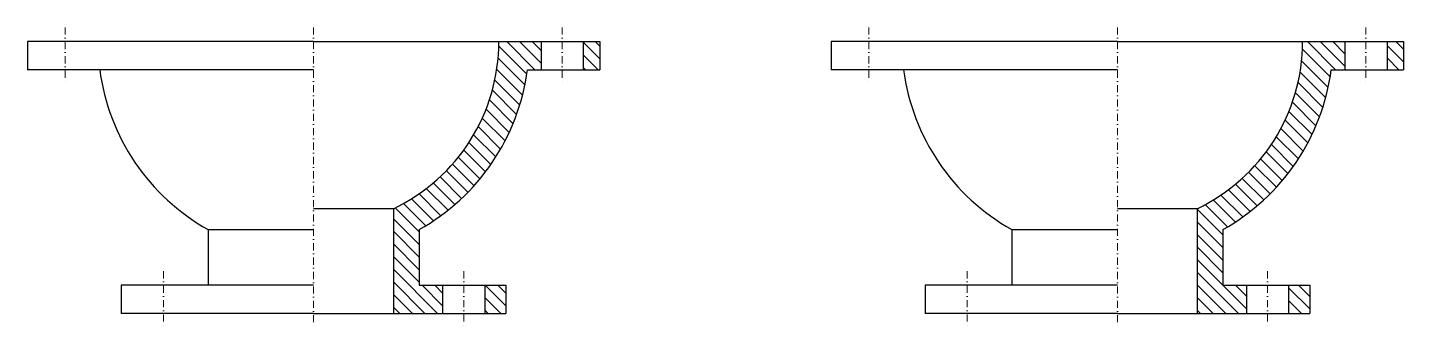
# Model space of a CAD drawing. Header units: millimetres. Extents: x 2534 to 17250, y -878 to 451.
# Drawn here: x 11377 to 12844, y -84 to 236 of the extents above; entities that cross this region are included whole.
import ezdxf

# ---------------------------------------------------------------- set-up
doc = ezdxf.new("R2010")
doc.units = ezdxf.units.MM
doc.header["$LTSCALE"] = 0.3
doc.linetypes.add('DASHDOTX2', pattern=[50.8, 25.4, -12.7, 0, -12.7])
for name, color, linetype, lineweight in [('Contorno', 5, 'Continuous', 30), ('Hachura', 252, 'Continuous', 15), ('Linha de Centro', 46, 'DASHDOTX2', 9)]:
    doc.layers.add(name, color=color, linetype=linetype, lineweight=lineweight)

msp = doc.modelspace()

# ---------------------------------------------------------------- hatches: boundary and pattern name
at = {"layer": 'Hachura'}
h = msp.add_hatch(dxfattribs=at)
h.set_pattern_fill('ANSI31', color=256, scale=3, angle=90)
h.set_pattern_definition([(135, (-120.296, -756.258), (-6.735192, -6.735192), [])])
h.paths.add_polyline_path([(11987.45, 220.554), (11969.95, 220.554), (11969.95, 190.554), (11987.45, 190.554)])
h.paths.add_polyline_path([(11910.485, 190.554), (11924.95, 190.554), (11924.95, 220.554), (11879.95, 220.554, -0.28914733), (11767.45, 42.281), (11767.45, -69.446), (11819.95, -69.446), (11819.95, -39.446), (11794.95, -39.446), (11794.95, 19.945, 0.2364906)])
h.paths.add_polyline_path([(11887.45, -39.446), (11864.95, -39.446), (11864.95, -69.446), (11887.45, -69.446)], flags=17)
h = msp.add_hatch(dxfattribs=at)
h.set_pattern_fill('ANSI31', color=256, scale=3, angle=90)
h.set_pattern_definition([(135, (3050.265, -756.258), (-6.735192, -6.735192), [])])
h.paths.add_polyline_path([(12781.874, 220.554), (12736.874, 220.554, -0.28914733), (12624.374, 42.281), (12624.374, -69.446), (12676.874, -69.446), (12676.874, -39.446), (12651.874, -39.446), (12651.874, 19.945, 0.2364906), (12767.409, 190.554), (12781.874, 190.554)])
h.paths.add_polyline_path([(12844.374, 220.554), (12826.874, 220.554), (12826.874, 190.554), (12844.374, 190.554)])
h.paths.add_polyline_path([(12744.374, -39.446), (12721.874, -39.446), (12721.874, -69.446), (12744.374, -69.446)], flags=17)

# ---------------------------------------------------------------- linework, layer by layer
at = {"layer": 'Contorno'}
for p, q in [((11682.45, 220.554), (11377.45, 220.554)), ((11377.45, 220.554), (11377.45, 190.554)), ((11682.45, 220.554), (11987.45, 220.554)), ((11924.95, 220.554), (11924.95, 190.554)), ((11969.95, 220.554), (11969.95, 190.554)), ((11987.45, 220.554), (11987.45, 190.554)), ((12539.374, 220.554), (12234.374, 220.554)), ((12234.374, 220.554), (12234.374, 190.554)), ((12539.374, 220.554), (12844.374, 220.554)), ((12781.874, 220.554), (12781.874, 190.554)), ((12826.874, 220.554), (12826.874, 190.554)), ((12844.374, 220.554), (12844.374, 190.554)), ((11682.45, 190.554), (11377.45, 190.554)), ((11910.485, 190.554), (11987.45, 190.554)), ((12539.374, 190.554), (12234.374, 190.554)), ((12767.409, 190.554), (12844.374, 190.554)), ((11767.45, 42.281), (11682.45, 42.281)), ((11767.45, 42.281), (11767.45, -69.446)), ((12624.374, 42.281), (12539.374, 42.281)), ((12624.374, 42.281), (12624.374, -69.446)), ((11569.95, 19.945), (11569.95, -39.446)), ((11569.95, 19.945), (11682.45, 19.945)), ((11794.95, 19.945), (11794.95, -39.446)), ((12426.874, 19.945), (12426.874, -39.446)), ((12426.874, 19.945), (12539.374, 19.945)), ((12651.874, 19.945), (12651.874, -39.446)), ((11682.45, -39.446), (11477.45, -39.446)), ((11477.45, -39.446), (11477.45, -69.446)), ((11794.95, -39.446), (11887.45, -39.446)), ((11819.95, -39.446), (11819.95, -69.446)), ((11864.95, -39.446), (11864.95, -69.446)), ((11887.45, -39.446), (11887.45, -69.446)), ((12539.374, -39.446), (12334.374, -39.446)), ((12334.374, -39.446), (12334.374, -69.446)), ((12651.874, -39.446), (12744.374, -39.446)), ((12676.874, -39.446), (12676.874, -69.446)), ((12721.874, -39.446), (12721.874, -69.446)), ((12744.374, -39.446), (12744.374, -69.446)), ((11682.45, -69.446), (11477.45, -69.446)), ((11682.45, -69.446), (11887.45, -69.446)), ((12539.374, -69.446), (12334.374, -69.446)), ((12539.374, -69.446), (12744.374, -69.446))]:
    msp.add_line(p, q, dxfattribs=at)
for centre, radius, start, end in [((11682.45, 220.554), 197.5, 295.491662, 0), ((12539.374, 220.554), 197.5, 295.491662, 0), ((11682.45, 220.554), 230, 187.494717, 240.716556), ((11682.45, 220.554), 230, 299.283444, 352.505283), ((12539.374, 220.554), 230, 187.494717, 240.716556), ((12539.374, 220.554), 230, 299.283444, 352.505283)]:
    msp.add_arc(centre, radius, start, end, dxfattribs=at)
at = {"layer": 'Linha de Centro'}
for p, q in [((11417.45, 235.554), (11417.45, 175.554)), ((11682.45, 235.554), (11682.45, -84.446)), ((11947.45, 235.554), (11947.45, 175.554)), ((12274.374, 235.554), (12274.374, 175.554)), ((12539.374, 235.554), (12539.374, -84.446)), ((12804.374, 235.554), (12804.374, 175.554)), ((11522.45, -24.446), (11522.45, -84.446)), ((11842.45, -24.446), (11842.45, -84.446)), ((12379.374, -24.446), (12379.374, -84.446)), ((12699.374, -24.446), (12699.374, -84.446))]:
    msp.add_line(p, q, dxfattribs=at)

doc.saveas('drawing.dxf')
